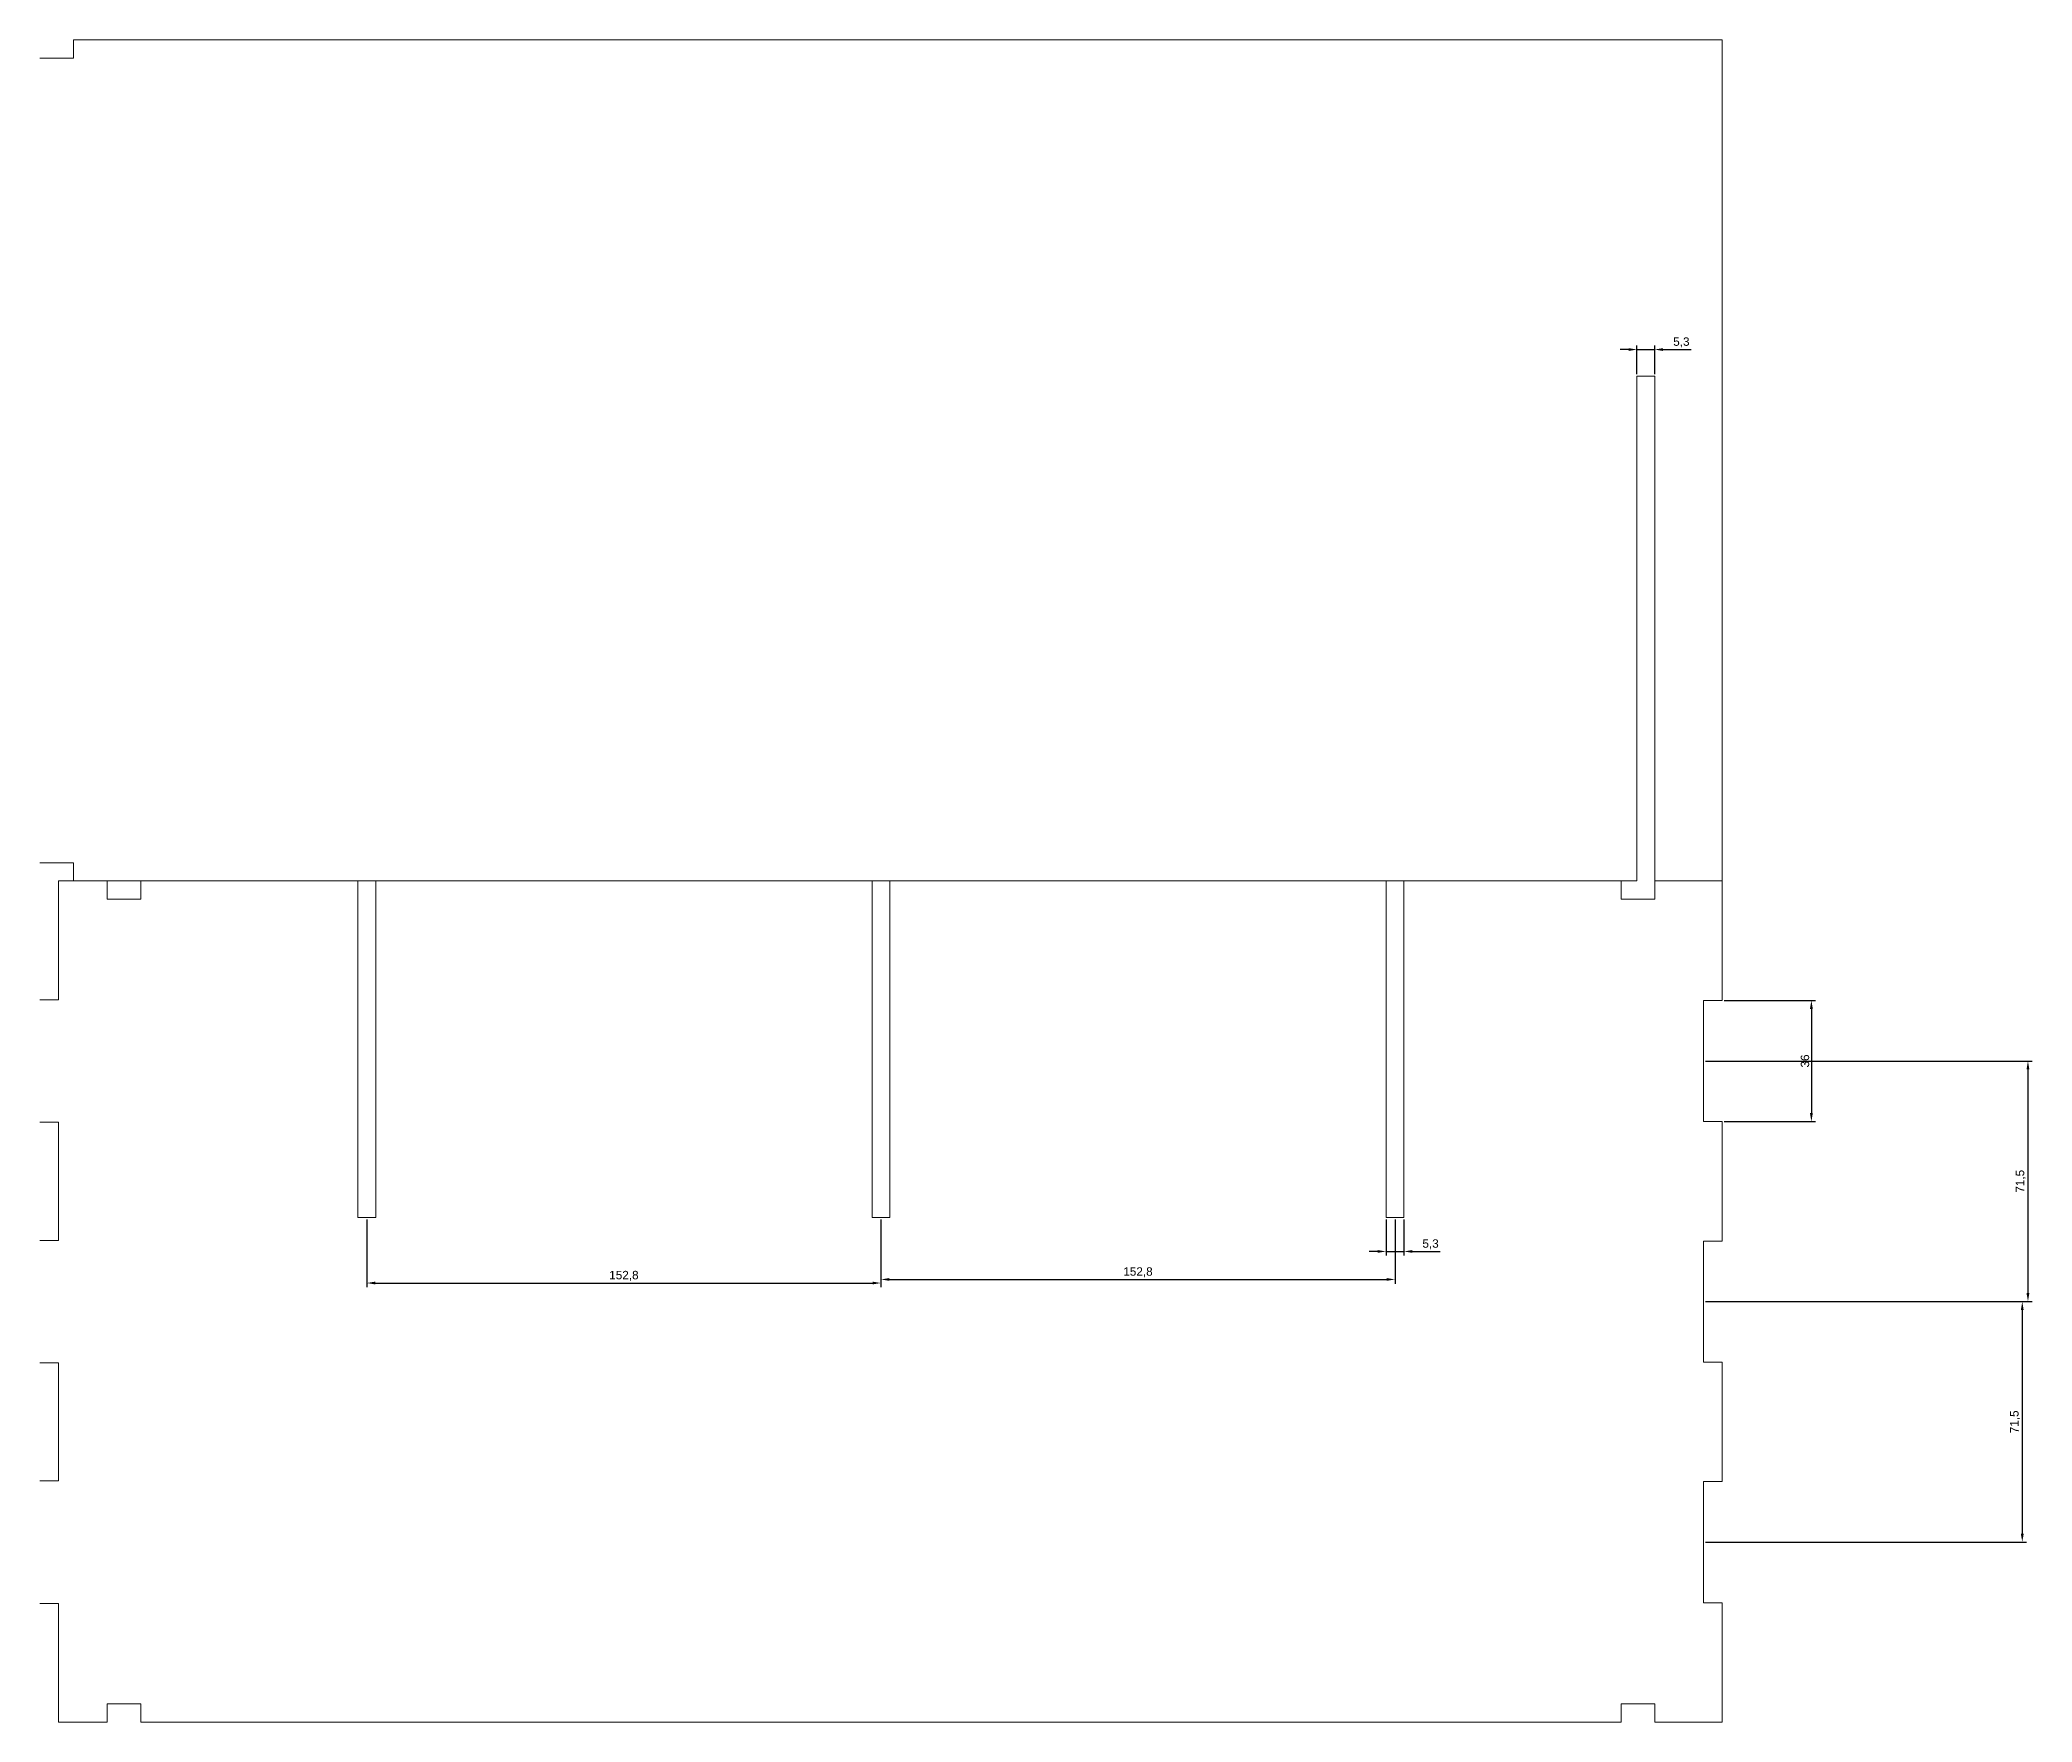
# Model space of a CAD drawing. Header units: millimetres. Extents: x 883 to 14654, y 5219 to 8318.
# Drawn here: x 3781 to 4373, y 7268 to 7768 of the extents above; entities that cross this region are included whole.
import ezdxf

# ---------------------------------------------------------------- set-up
doc = ezdxf.new("R2010")
doc.units = ezdxf.units.MM
doc.header["$LTSCALE"] = 0.05
doc.header["$PDMODE"] = 35
doc.header["$PDSIZE"] = 2
doc.layers.add('Corte', color=1, linetype='Continuous', lineweight=5)
doc.styles.get("Standard").update_dxf_attribs({"font": 'arial.ttf'})
doc.dimstyles.new('ISO-25', dxfattribs={"dimtxt": 2.5, "dimasz": 2.5, "dimexe": 1.25, "dimexo": 0.625, "dimtad": 1, "dimtxsty": 'Standard', "dimcen": 2.5, "dimadec": 0, "dimazin": 0, "dimtfac": 1, "dimtmove": 0, "dimatfit": 3, "dimfxl": 1, "dimarcsym": 0})

msp = doc.modelspace()

# ---------------------------------------------------------------- blocks, each defined once
blk = doc.blocks.new('*D16')
at = {"layer": 'Corte', "color": 0, "linetype": 'Continuous', "lineweight": -2, "transparency": 16777216}
for p, q in [((4252.75, 7676.13), (4250.25, 7676.13)), ((4255.25, 7668.8), (4255.25, 7677.38)), ((4255.25, 7676.13), (4260.55, 7676.13)), ((4260.55, 7668.8), (4260.55, 7677.38)), ((4263.05, 7676.13), (4271.36, 7676.13))]:
    blk.add_line(p, q, dxfattribs=at)
at = {"layer": 'Corte', "color": 0, "linetype": 'Continuous', "lineweight": 5, "transparency": 16777216}
for points in [[(4252.75, 7676.55), (4252.75, 7675.71), (4255.25, 7676.13)], [(4263.05, 7676.55), (4263.05, 7675.71), (4260.55, 7676.13)]]:
    blk.add_solid(points, dxfattribs=at)
at = {"layer": 'Defpoints', "color": 0, "linetype": 'Continuous', "lineweight": 5, "transparency": 16777216}
for p in [(4260.55, 7676.13), (4255.25, 7668.18), (4260.55, 7668.18)]:
    blk.add_point(p, dxfattribs=at)
at = {"layer": 'Corte', "color": 0, "linetype": 'Continuous', "lineweight": 5, "transparency": 16777216, "insert": (4268.46, 7678.26), "char_height": 2.5, "attachment_point": 5}
blk.add_mtext('5,3', dxfattribs=at)
blk = doc.blocks.new('*D18')
at = {"layer": 'Corte', "color": 0, "linetype": 'Continuous', "lineweight": -2, "transparency": 16777216}
for p, q in [((4180.7, 7417.55), (4180.7, 7406.83)), ((4186, 7417.55), (4186, 7406.83)), ((4178.2, 7408.08), (4175.7, 7408.08)), ((4180.7, 7408.08), (4186, 7408.08)), ((4188.5, 7408.08), (4196.81, 7408.08))]:
    blk.add_line(p, q, dxfattribs=at)
at = {"layer": 'Corte', "color": 0, "linetype": 'Continuous', "lineweight": 5, "transparency": 16777216}
for points in [[(4178.2, 7408.49), (4178.2, 7407.66), (4180.7, 7408.08)], [(4188.5, 7408.49), (4188.5, 7407.66), (4186, 7408.08)]]:
    blk.add_solid(points, dxfattribs=at)
at = {"layer": 'Defpoints', "color": 0, "linetype": 'Continuous', "lineweight": 5, "transparency": 16777216}
for p in [(4180.7, 7418.18), (4186, 7418.18), (4186, 7408.08)]:
    blk.add_point(p, dxfattribs=at)
at = {"layer": 'Corte', "color": 0, "linetype": 'Continuous', "lineweight": 5, "transparency": 16777216, "insert": (4193.91, 7410.2), "char_height": 2.5, "attachment_point": 5}
blk.add_mtext('5,3', dxfattribs=at)
blk = doc.blocks.new('*D19')
at = {"layer": 'Corte', "color": 0, "linetype": 'Continuous', "lineweight": -2, "transparency": 16777216}
for p, q in [((3877.75, 7417.55), (3877.75, 7397.44)), ((4030.55, 7417.55), (4030.55, 7397.44)), ((3880.25, 7398.69), (4028.05, 7398.69))]:
    blk.add_line(p, q, dxfattribs=at)
at = {"layer": 'Corte', "color": 0, "linetype": 'Continuous', "lineweight": 5, "transparency": 16777216}
for points in [[(3880.25, 7399.11), (3880.25, 7398.28), (3877.75, 7398.69)], [(4028.05, 7399.11), (4028.05, 7398.28), (4030.55, 7398.69)]]:
    blk.add_solid(points, dxfattribs=at)
at = {"layer": 'Defpoints', "color": 0, "linetype": 'Continuous', "lineweight": 5, "transparency": 16777216}
for p in [(3877.75, 7418.18), (4030.55, 7418.18), (4030.55, 7398.69)]:
    blk.add_point(p, dxfattribs=at)
at = {"layer": 'Corte', "color": 0, "linetype": 'Continuous', "lineweight": 5, "transparency": 16777216, "insert": (3954.15, 7400.82), "char_height": 2.5, "attachment_point": 5}
blk.add_mtext('152,8', dxfattribs=at)
blk = doc.blocks.new('*D20')
at = {"layer": 'Corte', "color": 0, "linetype": 'Continuous', "lineweight": -2, "transparency": 16777216}
for p, q in [((4030.55, 7417.55), (4030.55, 7398.5)), ((4183.35, 7417.55), (4183.35, 7398.5)), ((4033.05, 7399.75), (4180.85, 7399.75))]:
    blk.add_line(p, q, dxfattribs=at)
at = {"layer": 'Corte', "color": 0, "linetype": 'Continuous', "lineweight": 5, "transparency": 16777216}
for points in [[(4033.05, 7400.17), (4033.05, 7399.34), (4030.55, 7399.75)], [(4180.85, 7400.17), (4180.85, 7399.34), (4183.35, 7399.75)]]:
    blk.add_solid(points, dxfattribs=at)
at = {"layer": 'Defpoints', "color": 0, "linetype": 'Continuous', "lineweight": 5, "transparency": 16777216}
for p in [(4030.55, 7418.18), (4183.35, 7418.18), (4183.35, 7399.75)]:
    blk.add_point(p, dxfattribs=at)
at = {"layer": 'Corte', "color": 0, "linetype": 'Continuous', "lineweight": 5, "transparency": 16777216, "insert": (4106.95, 7401.88), "char_height": 2.5, "attachment_point": 5}
blk.add_mtext('152,8', dxfattribs=at)
blk = doc.blocks.new('*D22')
at = {"layer": 'Corte', "color": 0, "linetype": 'Continuous', "lineweight": -2, "transparency": 16777216}
for p, q in [((4281.18, 7482.68), (4308.36, 7482.68)), ((4307.11, 7480.18), (4307.11, 7449.18)), ((4281.18, 7446.68), (4308.36, 7446.68))]:
    blk.add_line(p, q, dxfattribs=at)
at = {"layer": 'Corte', "color": 0, "linetype": 'Continuous', "lineweight": 5, "transparency": 16777216}
for points in [[(4306.69, 7480.18), (4307.53, 7480.18), (4307.11, 7482.68)], [(4306.69, 7449.18), (4307.53, 7449.18), (4307.11, 7446.68)]]:
    blk.add_solid(points, dxfattribs=at)
at = {"layer": 'Defpoints', "color": 0, "linetype": 'Continuous', "lineweight": 5, "transparency": 16777216}
for p in [(4280.55, 7482.68), (4280.55, 7446.68), (4307.11, 7446.68)]:
    blk.add_point(p, dxfattribs=at)
at = {"layer": 'Corte', "color": 0, "linetype": 'Continuous', "lineweight": 5, "transparency": 16777216, "insert": (4305.21, 7464.68), "char_height": 2.5, "attachment_point": 5, "rotation": 90}
blk.add_mtext('36', dxfattribs=at)
blk = doc.blocks.new('*D24')
at = {"layer": 'Corte', "color": 0, "linetype": 'Continuous', "lineweight": -2, "transparency": 16777216}
for p, q in [((4275.68, 7464.68), (4372.73, 7464.68)), ((4371.48, 7462.18), (4371.48, 7395.68)), ((4275.68, 7393.18), (4372.73, 7393.18))]:
    blk.add_line(p, q, dxfattribs=at)
at = {"layer": 'Corte', "color": 0, "linetype": 'Continuous', "lineweight": 5, "transparency": 16777216}
for points in [[(4371.06, 7462.18), (4371.89, 7462.18), (4371.48, 7464.68)], [(4371.06, 7395.68), (4371.89, 7395.68), (4371.48, 7393.18)]]:
    blk.add_solid(points, dxfattribs=at)
at = {"layer": 'Defpoints', "color": 0, "linetype": 'Continuous', "lineweight": 5, "transparency": 16777216}
for p in [(4275.05, 7464.68), (4275.05, 7393.18), (4371.48, 7393.18)]:
    blk.add_point(p, dxfattribs=at)
at = {"layer": 'Corte', "color": 0, "linetype": 'Continuous', "lineweight": 5, "transparency": 16777216, "insert": (4369.35, 7428.93), "char_height": 2.5, "attachment_point": 5, "rotation": 90}
blk.add_mtext('71,5', dxfattribs=at)
blk = doc.blocks.new('*D25')
at = {"layer": 'Corte', "color": 0, "linetype": 'Continuous', "lineweight": -2, "transparency": 16777216}
for p, q in [((4275.68, 7393.18), (4371.04, 7393.18)), ((4369.79, 7390.68), (4369.79, 7324.18)), ((4275.68, 7321.68), (4371.04, 7321.68))]:
    blk.add_line(p, q, dxfattribs=at)
at = {"layer": 'Corte', "color": 0, "linetype": 'Continuous', "lineweight": 5, "transparency": 16777216}
for points in [[(4369.37, 7390.68), (4370.21, 7390.68), (4369.79, 7393.18)], [(4369.37, 7324.18), (4370.21, 7324.18), (4369.79, 7321.68)]]:
    blk.add_solid(points, dxfattribs=at)
at = {"layer": 'Defpoints', "color": 0, "linetype": 'Continuous', "lineweight": 5, "transparency": 16777216}
for p in [(4275.05, 7393.18), (4275.05, 7321.68), (4369.79, 7321.68)]:
    blk.add_point(p, dxfattribs=at)
at = {"layer": 'Corte', "color": 0, "linetype": 'Continuous', "lineweight": 5, "transparency": 16777216, "insert": (4367.66, 7357.43), "char_height": 2.5, "attachment_point": 5, "rotation": 90}
blk.add_mtext('71,5', dxfattribs=at)

# ---------------------------------------------------------------- dimensions: what is measured, and where the dimension line sits
at = {"layer": 'Corte', "color": 4, "linetype": 'Continuous', "lineweight": 5}
for base, p1, p2, picture, middle in [((4260.554, 7676.131), (4255.254, 7668.179), (4260.554, 7668.179), '*D16', (4268.455, 7678.259)), ((4030.554, 7398.692), (3877.754, 7418.179), (4030.554, 7418.179), '*D19', (3954.154, 7400.819)), ((4183.354, 7399.752), (4030.554, 7418.179), (4183.354, 7418.179), '*D20', (4106.954, 7401.88)), ((4186.004, 7408.076), (4180.704, 7418.179), (4186.004, 7418.179), '*D18', (4193.905, 7410.204))]:
    dim = msp.add_linear_dim(base=base, p1=p1, p2=p2, dimstyle='ISO-25', dxfattribs=at)
    dim.commit()
    dim.dimension.update_dxf_attribs({"geometry": picture, "text_midpoint": middle})
for base, p1, p2, picture, middle in [((4307.111, 7446.679), (4280.554, 7482.679), (4280.554, 7446.679), '*D22', (4305.209, 7464.679)), ((4371.476, 7393.179), (4275.054, 7464.679), (4275.054, 7393.179), '*D24', (4369.348, 7428.929)), ((4369.792, 7321.679), (4275.054, 7393.179), (4275.054, 7321.679), '*D25', (4367.664, 7357.429))]:
    dim = msp.add_linear_dim(base=base, p1=p1, p2=p2, angle=90, dimstyle='ISO-25', dxfattribs=at)
    dim.commit()
    dim.dimension.update_dxf_attribs({"geometry": picture, "text_midpoint": middle})

# ---------------------------------------------------------------- linework, layer by layer
at = {"layer": 'Corte', "color": 1, "linetype": 'Continuous', "lineweight": 5}
for p, q in [((3790.554, 7768.179), (4280.554, 7768.179)), ((3790.554, 7762.779), (3790.554, 7768.179)), ((4280.554, 7518.179), (4280.554, 7768.179)), ((3780.554, 7762.779), (3790.554, 7762.779)), ((4255.254, 7518.179), (4255.254, 7668.179)), ((4255.254, 7668.179), (4260.554, 7668.179)), ((4260.554, 7668.179), (4260.554, 7518.179)), ((3780.554, 7523.579), (3790.554, 7523.579)), ((3790.554, 7523.579), (3790.554, 7518.179)), ((3786.054, 7518.179), (3800.554, 7518.179)), ((3786.054, 7518.179), (3786.054, 7482.879)), ((3800.554, 7518.179), (3800.554, 7512.779)), ((3800.554, 7518.179), (3810.554, 7518.179)), ((3810.554, 7518.179), (3875.104, 7518.179)), ((3810.554, 7512.779), (3810.554, 7518.179)), ((3875.104, 7418.179), (3875.104, 7518.179)), ((3875.104, 7518.179), (3880.404, 7518.179)), ((3880.404, 7518.179), (4027.904, 7518.179)), ((3880.404, 7418.179), (3880.404, 7518.179)), ((4027.904, 7418.179), (4027.904, 7518.179)), ((4027.904, 7518.179), (4033.204, 7518.179)), ((4033.204, 7518.179), (4180.704, 7518.179)), ((4033.204, 7418.179), (4033.204, 7518.179)), ((4180.704, 7418.179), (4180.704, 7518.179)), ((4180.704, 7518.179), (4186.004, 7518.179)), ((4186.004, 7518.179), (4250.554, 7518.179)), ((4186.004, 7418.179), (4186.004, 7518.179)), ((4250.554, 7512.779), (4250.554, 7518.179)), ((4250.554, 7518.179), (4255.254, 7518.179)), ((4260.554, 7518.179), (4280.554, 7518.179)), ((4280.554, 7518.179), (4260.554, 7518.179)), ((4260.554, 7518.179), (4260.554, 7512.779)), ((4280.554, 7482.679), (4280.554, 7518.179)), ((3800.554, 7512.779), (3810.554, 7512.779)), ((4260.554, 7512.779), (4250.554, 7512.779)), ((3786.054, 7482.879), (3780.554, 7482.879)), ((4275.054, 7446.679), (4275.054, 7482.679)), ((4275.054, 7482.679), (4280.554, 7482.679)), ((3780.554, 7446.479), (3786.054, 7446.479)), ((3786.054, 7446.479), (3786.054, 7411.379)), ((4280.554, 7446.679), (4275.054, 7446.679)), ((4280.554, 7411.179), (4280.554, 7446.679)), ((3880.404, 7418.179), (3875.104, 7418.179)), ((4033.204, 7418.179), (4027.904, 7418.179)), ((4186.004, 7418.179), (4180.704, 7418.179)), ((3786.054, 7411.379), (3780.554, 7411.379)), ((4275.054, 7375.179), (4275.054, 7411.179)), ((4275.054, 7411.179), (4280.554, 7411.179)), ((3780.554, 7374.979), (3786.054, 7374.979)), ((3786.054, 7374.979), (3786.054, 7339.879)), ((4280.554, 7375.179), (4275.054, 7375.179)), ((4280.554, 7339.679), (4280.554, 7375.179)), ((3780.554, 7339.879), (3786.054, 7339.879)), ((4275.054, 7303.679), (4275.054, 7339.679)), ((4275.054, 7339.679), (4280.554, 7339.679)), ((3786.054, 7303.479), (3780.554, 7303.479)), ((3786.054, 7268.179), (3786.054, 7303.479)), ((4280.554, 7303.679), (4275.054, 7303.679)), ((4280.554, 7268.179), (4280.554, 7303.679)), ((3800.554, 7268.179), (3800.554, 7273.579)), ((3800.554, 7273.579), (3810.554, 7273.579)), ((3810.554, 7273.579), (3810.554, 7268.179)), ((4260.554, 7273.579), (4250.554, 7273.579)), ((4250.554, 7273.579), (4250.554, 7268.179)), ((4260.554, 7268.179), (4260.554, 7273.579)), ((3786.054, 7268.179), (3800.554, 7268.179)), ((3810.554, 7268.179), (4250.554, 7268.179)), ((4260.554, 7268.179), (4280.554, 7268.179))]:
    msp.add_line(p, q, dxfattribs=at)

msp.set_redraw_order([(e.dxf.handle, doc.entitydb.next_handle()) for e in msp.query("TEXT MTEXT ATTDEF DIMENSION ARC_DIMENSION")])  # texts and dimensions are drawn at this point

doc.saveas('drawing.dxf')
